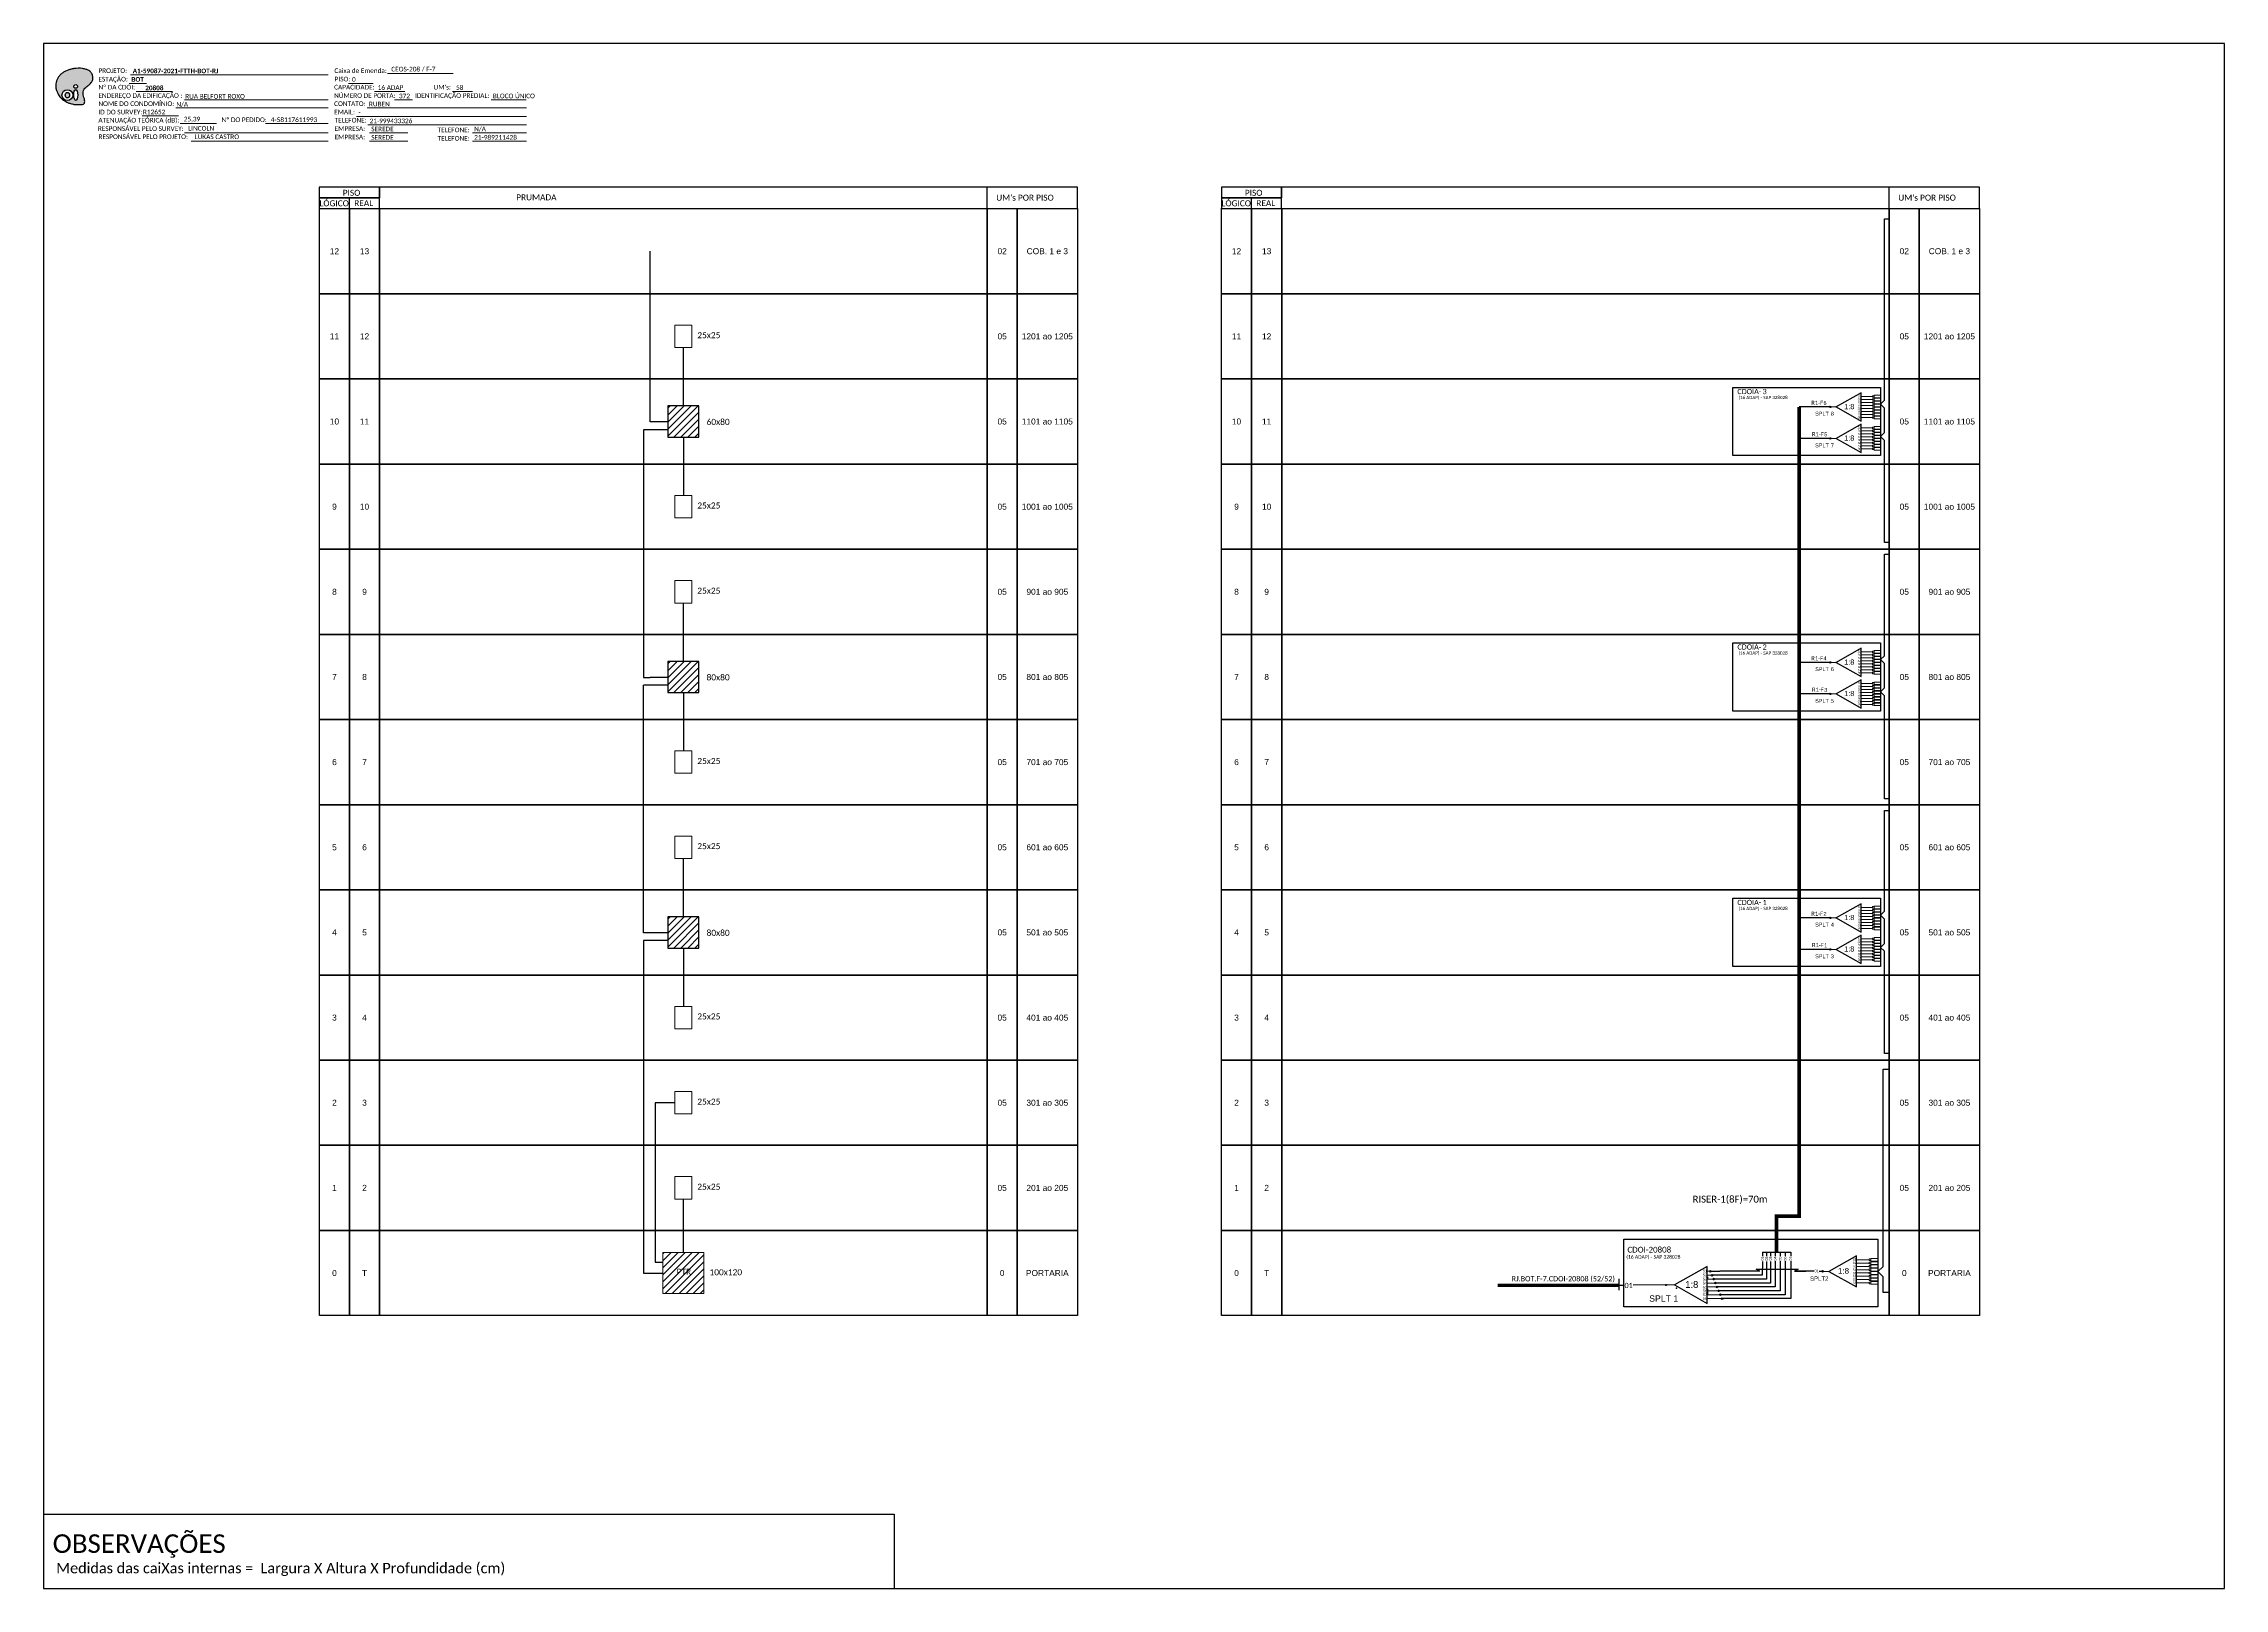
# Model space of a CAD drawing. Extents: x -89 to 2622484776, y -1852823961 to 1299.
# Drawn here: x 834 to 1673, y 705 to 1299 of the extents above; entities that cross this region are included whole.
import ezdxf
from ezdxf.enums import TextEntityAlignment as Align

# ---------------------------------------------------------------- set-up
doc = ezdxf.new("R2010")
doc.units = 0
doc.styles.add('ARIAL', font='arial.ttf')
doc.styles.get("Standard").update_dxf_attribs({"font": 'arial.ttf'})
doc.styles.add('WMF-Calibri0', font='calibri.ttf')
doc.styles.add('WMF-Calibri1', font='calibrib.ttf')
doc.linetypes.add('RESERVA', pattern='A,0.5,-0.15,["RESERVA",Standard,S=0.18,R=0,X=0,Y=-0.1],-1.3', length=1.95)

# ---------------------------------------------------------------- blocks, each defined once
blk = doc.blocks.new('SPLT_1-8_SC-APC')
at = {"color": 1, "lineweight": 0}
blk.add_lwpolyline([(-17.04, -7.55), (-19.26, -7.55)], dxfattribs=at)
at = {"color": 1}
blk.add_lwpolyline([(-7.37, -2.1), (-17.04, -7.55), (-7.37, -13), (-7.37, -2.1)], dxfattribs=at)
at = {"color": 3, "lineweight": 0}
for points in [[(-2.99, -3.51), (-7.37, -3.51)], [(-7.37, -4.66), (-2.99, -4.66)], [(-7.37, -5.82), (-2.99, -5.82)], [(-7.37, -6.97), (-2.99, -6.97)], [(-2.41, -3.02), (-2.41, -4)], [(-2.41, -3.02), (0, -3.02)], [(-2.41, -4), (0, -4)], [(-2.41, -4.17), (-2.41, -5.16)], [(-2.41, -4.17), (0, -4.17)], [(-2.41, -5.16), (0, -5.16)], [(-2.41, -5.32), (-2.41, -6.31)], [(-2.41, -5.32), (0, -5.32)], [(-2.41, -6.31), (0, -6.31)], [(-2.41, -6.48), (-2.41, -7.46)], [(-2.41, -6.48), (0, -6.48)], [(-2.41, -7.46), (0, -7.46)], [(-7.37, -8.12), (-2.99, -8.12)], [(-7.37, -9.28), (-2.99, -9.28)], [(-7.37, -10.43), (-2.99, -10.43)], [(-7.37, -11.58), (-2.99, -11.58)], [(-2.41, -7.63), (-2.41, -8.62)], [(-2.41, -7.63), (0, -7.63)], [(-2.41, -8.62), (0, -8.62)], [(-2.41, -8.78), (-2.41, -9.77)], [(-2.41, -8.78), (0, -8.78)], [(-2.41, -9.77), (0, -9.77)], [(-2.41, -9.94), (-2.41, -10.92)], [(-2.41, -9.94), (0, -9.94)], [(-2.41, -10.92), (0, -10.92)], [(-2.41, -11.09), (-2.41, -12.08)], [(-2.41, -11.09), (0, -11.09)], [(-2.41, -12.08), (0, -12.08)]]:
    blk.add_lwpolyline(points, dxfattribs=at)
for points in [[(-2.99, -3.22), (-2.41, -3.22), (-2.41, -3.8), (-2.99, -3.8)], [(-2.99, -4.38), (-2.41, -4.38), (-2.41, -4.95), (-2.99, -4.95)], [(-2.99, -5.53), (-2.41, -5.53), (-2.41, -6.1), (-2.99, -6.1)], [(-2.99, -6.68), (-2.41, -6.68), (-2.41, -7.26), (-2.99, -7.26)], [(-2.99, -7.84), (-2.41, -7.84), (-2.41, -8.41), (-2.99, -8.41)], [(-2.99, -8.99), (-2.41, -8.99), (-2.41, -9.56), (-2.99, -9.56)], [(-2.99, -10.14), (-2.41, -10.14), (-2.41, -10.72), (-2.99, -10.72)], [(-2.99, -11.3), (-2.41, -11.3), (-2.41, -11.87), (-2.99, -11.87)]]:
    blk.add_lwpolyline(points, close=True, dxfattribs=at)
at = {"color": 1, "style": 'ARIAL'}
for s, height, p in [('1:8', 2, (-13.91, -8.4)), ('S1', 0.75, (-8.74, -3.78)), ('S2', 0.75, (-8.74, -4.97)), ('S3', 0.75, (-8.74, -6.18)), ('S4', 0.75, (-8.74, -7.36)), ('S5', 0.75, (-8.74, -8.57)), ('S6', 0.75, (-8.74, -9.69)), ('S7', 0.75, (-8.74, -10.78)), ('S8', 0.75, (-8.74, -11.9))]:
    blk.add_text(s, height=height, dxfattribs=at).set_placement(p)
blk = doc.blocks.new('SPLT_1-8_DIV_DIR')
h = blk.add_hatch(color=3)
h.dxf.hatch_style = 1
edge = h.paths.add_edge_path()
edge.add_arc((12.77, 4.04), 0.242, 0, 360)
h = blk.add_hatch(color=3)
h.dxf.hatch_style = 1
edge = h.paths.add_edge_path()
edge.add_arc((13.27, 2.88), 0.242, 0, 360)
h = blk.add_hatch(color=3)
h.dxf.hatch_style = 1
edge = h.paths.add_edge_path()
edge.add_arc((13.77, 1.73), 0.242, 0, 360)
h = blk.add_hatch(color=3)
h.dxf.hatch_style = 1
edge = h.paths.add_edge_path()
edge.add_arc((14.27, 0.58), 0.242, 0, 360)
h = blk.add_hatch(color=3)
h.dxf.hatch_style = 1
edge = h.paths.add_edge_path()
edge.add_arc((14.77, -0.58), 0.242, 0, 360)
h = blk.add_hatch(color=3)
h.dxf.hatch_style = 1
edge = h.paths.add_edge_path()
edge.add_arc((15.27, -1.73), 0.242, 0, 360)
h = blk.add_hatch(color=3)
h.dxf.hatch_style = 1
edge = h.paths.add_edge_path()
edge.add_arc((15.77, -2.88), 0.242, 0, 360)
h = blk.add_hatch(color=3)
h.dxf.hatch_style = 1
edge = h.paths.add_edge_path()
edge.add_arc((16.27, -4.04), 0.242, 0, 360)
at = {"color": 1, "lineweight": 0}
blk.add_lwpolyline([(2.22, 0), (0, 0)], dxfattribs=at)
at = {"color": 1}
blk.add_lwpolyline([(11.89, 5.45), (2.22, 0), (11.89, -5.45), (11.89, 5.45)], dxfattribs=at)
at = {"color": 7, "lineweight": 0}
for points in [[(12.77, 4.04), (11.89, 4.04)], [(11.89, 2.88), (13.27, 2.88)], [(11.89, 1.73), (13.77, 1.73)], [(11.89, 0.58), (14.27, 0.58)], [(11.89, -0.58), (14.77, -0.58)], [(11.89, -1.73), (15.27, -1.73)], [(11.89, -2.88), (15.77, -2.88)], [(11.89, -4.04), (16.27, -4.04)]]:
    blk.add_lwpolyline(points, dxfattribs=at)
at = {"color": 3}
for centre in [(12.77, 4.04), (13.27, 2.88), (13.77, 1.73), (14.27, 0.58), (14.77, -0.58), (15.27, -1.73), (15.77, -2.88), (16.27, -4.04)]:
    blk.add_circle(centre, 0.242, dxfattribs=at)
at = {"color": 1, "style": 'ARIAL'}
for s, height, p in [('1:8', 2, (5.35, -0.85)), ('S1', 0.75, (10.52, 3.77)), ('S2', 0.75, (10.52, 2.58)), ('S3', 0.75, (10.52, 1.37)), ('S4', 0.75, (10.52, 0.19)), ('S5', 0.75, (10.52, -1.02)), ('S6', 0.75, (10.52, -2.14)), ('S7', 0.75, (10.52, -3.24)), ('S8', 0.75, (10.52, -4.36))]:
    blk.add_text(s, height=height, dxfattribs=at).set_placement(p)
blk = doc.blocks.new('OI')
h = blk.add_hatch(color=40)
edge = h.paths.add_edge_path()
edge.add_spline(control_points=[(4.35, -0.67), (3.92, -0.99), (3.26, -1.5), (2.81, -2.59), (2.9, -3.5), (3.06, -4.27), (3.31, -4.85), (3.37, -5.39), (3.4, -5.88), (3.2, -6.4), (2.54, -6.61), (1.65, -6.63), (0.55, -6.67), (-0.56, -6.42), (-1.61, -6.14), (-2.77, -5.61), (-3.92, -4.77), (-4.89, -3.7), (-5.34, -2.65), (-5.6, -1.94), (-5.85, -0.96), (-5.71, 0.47), (-5.1, 2.02), (-4.14, 3.02), (-3.3, 3.61), (-2.37, 4.16), (-1.36, 4.44), (-0.56, 4.7), (0.79, 4.85), (2.24, 4.97), (3.79, 4.57), (4.67, 4.21), (5.44, 3.65), (5.76, 2.99), (6.03, 2.21), (6.01, 1.46), (5.72, 0.64), (5.31, 0.08), (4.88, -0.38), (4.51, -0.55), (4.35, -0.67)], knot_values=[0, 0, 0, 0, 1.60434, 2.417191, 3.427595, 4.282808, 4.776746, 5.304182, 5.888771, 6.258406, 6.858137, 7.79129, 8.986195, 10.124242, 11.187857, 12.242908, 13.953784, 15.414161, 16.515391, 17.349188, 17.675853, 19.552021, 21.515531, 22.568638, 23.63245, 24.621084, 25.782718, 26.745347, 27.142653, 29.870543, 31.004649, 31.921532, 32.709589, 33.801391, 34.042471, 35.192333, 35.971461, 36.628871, 37.254359, 37.836911, 37.836911, 37.836911, 37.836911], degree=3, periodic=0)
h.paths.add_polyline_path([(1.13, -0.87, -1), (-0.04, -0.87, -1)], flags=16)
edge = h.paths.add_edge_path(flags=16)
edge.add_ellipse((0.56, -3.59), major_axis=(-0.02, 1.71), ratio=0.361305, start_angle=0, end_angle=360)
h.paths.add_polyline_path([(-0.36, -3.62, -1), (-3.8, -3.62, -1)], flags=16)
edge = h.paths.add_edge_path(flags=0)
edge.add_ellipse((-2.08, -3.62), major_axis=(0, 0.885), ratio=0.758294, start_angle=0, end_angle=360)
at = {"color": 40}
for centre, radius in [((-2.08, -3.62), 1.72), ((0.54, -0.87), 0.587)]:
    blk.add_circle(centre, radius, dxfattribs=at)
blk.add_ellipse((-2.08, -3.62), major_axis=(0, 0.885), ratio=0.758294, start_param=-3.141592653589792, end_param=3.141592653589792, dxfattribs=at)
blk.add_ellipse((0.56, -3.59), major_axis=(-0.02, 1.71), ratio=0.361305, dxfattribs=at)
at = {"color": 40, "start_tangent": (-0.800898, -0.598801), "end_tangent": (-0.800898, -0.598801)}
blk.add_spline([(4.35, -0.67), (3.2, -1.78), (2.9, -2.54), (2.92, -3.55), (3.12, -4.38), (3.28, -4.85), (3.37, -5.37), (3.35, -5.95), (3.2, -6.29), (2.66, -6.55), (1.73, -6.63), (0.54, -6.62), (-0.58, -6.41), (-1.6, -6.11), (-2.56, -5.67), (-3.95, -4.67), (-4.89, -3.56), (-5.37, -2.56), (-5.64, -1.78), (-5.72, -1.46), (-5.63, 0.42), (-4.84, 2.22), (-4.13, 2.99), (-3.27, 3.62), (-2.4, 4.09), (-1.3, 4.47), (-0.37, 4.72), (0.02, 4.77), (2.75, 4.8), (3.85, 4.53), (4.69, 4.16), (5.31, 3.68), (5.85, 2.73), (5.93, 2.5), (5.94, 1.35), (5.67, 0.62), (5.29, 0.08), (4.84, -0.36), (4.35, -0.67)], degree=3, dxfattribs=at)
blk = doc.blocks.new('CARIMBO')
at = {"color": 7, "lineweight": 0}
for points in [[(134.48, -16.3), (159.61, -16.3)], [(35.15, -20.06), (41.7, -20.06)], [(35.66, -16.79), (111.64, -16.79)], [(37.81, -23.14), (51.75, -23.14)], [(119.43, -20.02), (128.92, -20.02)], [(129.48, -23.14), (141.1, -23.14)], [(159.42, -23.14), (167.09, -23.14)], [(40.13, -32.55), (54.07, -32.55)], [(52.97, -29.48), (111.64, -29.48)], [(56.38, -26.37), (111.64, -26.37)], [(122.56, -32.72), (187.83, -32.72)], [(126.6, -29.48), (187.83, -29.48)], [(137.07, -26.37), (144.01, -26.37)], [(174.24, -26.37), (187.8, -26.37)], [(54.67, -35.52), (68.61, -35.52)], [(56.38, -39.07), (111.64, -39.07)], [(126.84, -35.96), (187.83, -35.96)], [(127.45, -39.07), (142.25, -39.07)], [(167.06, -39.07), (187.83, -39.07)], [(58.87, -42.31), (111.64, -42.31)], [(127.45, -42.31), (142.25, -42.31)], [(167.06, -42.31), (187.83, -42.31)]]:
    blk.add_lwpolyline(points, dxfattribs=at)
at = {"color": 7, "xscale": 1.213923925163967, "yscale": 1.213923925163967, "zscale": 1.213923925163967, "rotation": 0.1532896023949059}
blk.add_blockref('OI', (13.86, -20.16), dxfattribs=at)
at = {"color": 7, "lineweight": 0, "style": 'WMF-Calibri0'}
for s, height, p in [('PROJETO:', 1.793, (23.26, -16.04)), ('Caixa de Emenda:', 1.7927, (114.02, -16.04)), ('ESTAÇÃO:', 1.793, (23.26, -19.32)), ('ENDEREÇO DA EDIFICAÇÃO :', 1.7927, (23.26, -25.63)), ('Nº DA CDOI:', 1.7927, (23.26, -22.39)), ('CAPACIDADE:', 1.7927, (113.91, -22.39)), ('NÚMERO DE PORTA:', 1.7927, (113.91, -25.63)), ('PISO:', 1.793, (114.09, -19.28)), ('IDENTIFICAÇÃO PREDIAL:', 1.7927, (144.99, -25.63)), ("UM's:", 1.793, (152.15, -22.39)), ('ATENUAÇÃO TEÓRICA (dB):', 1.7927, (23.26, -35.09)), ('NOME DO CONDOMÍNIO:', 1.7927, (23.26, -28.74)), ('ID DO SURVEY:', 1.7927, (23.26, -31.97)), ('CONTATO:', 1.793, (113.91, -28.74)), ('EMAIL:', 1.793, (113.91, -31.97)), ('TELEFONE:', 1.793, (114.09, -35.09)), ('RESPONSÁVEL PELO SURVEY:', 1.7927, (23.02, -38.32)), ('RESPONSÁVEL PELO PROJETO:', 1.7927, (23.26, -41.44)), ('EMPRESA:', 1.793, (114.09, -38.32)), ('EMPRESA:', 1.793, (114.09, -41.56)), ('TELEFONE:', 1.793, (153.7, -38.83)), ('TELEFONE:', 1.793, (153.7, -42.06))]:
    blk.add_text(s, height=height, dxfattribs=at).set_placement(p)
at = {"color": 7, "lineweight": 0, "flags": 8}
for tag, p, style in [('PROJ', (36.46, -16.13), 'WMF-Calibri1'), ('CEOS-XX', (135.87, -15.46), 'WMF-Calibri0'), ('EST', (35.94, -19.41), 'WMF-Calibri1'), ('LOGRADOURO', (56.65, -25.91), 'WMF-Calibri0'), ('PISO_PTR', (120.78, -19.42), 'WMF-Calibri0'), ('CAPAC.', (130.66, -22.52), 'WMF-Calibri0'), ('N°', (138.85, -25.77), 'WMF-Calibri0'), ("UC'S", (160.78, -22.54), 'WMF-Calibri0'), ('N°PREDIO', (174.94, -25.77), 'WMF-Calibri0'), ('_ID_', (40.39, -31.94), 'WMF-Calibri0'), ('NOME_DO_COND.', (53.23, -29.02), 'WMF-Calibri0'), ('O_POTEN', (56.06, -34.68), 'WMF-Calibri0'), ('EMAIL', (123.26, -32.12), 'WMF-Calibri0'), ('NOME_DO_CONTATO', (127.3, -28.89), 'WMF-Calibri0'), ('RES_SURVEY', (57.78, -38.23), 'WMF-Calibri0'), ('RES_PROJ', (60.27, -41.47), 'WMF-Calibri0'), ('TELEFONE', (127.55, -35.36), 'WMF-Calibri0'), ('EMP_RESP_SURVEY', (128.16, -38.47), 'WMF-Calibri0'), ('EMP_RESP_PROJ', (128.16, -41.71), 'WMF-Calibri0'), ('CONT_RESP_SURVEY', (167.76, -38.47), 'WMF-Calibri0'), ('CONT_RESP_PROJ', (167.76, -41.71), 'WMF-Calibri0')]:
    blk.add_attdef(tag, p, '', height=1.79, dxfattribs=dict(at, style=style))
at = {"color": 7, "lineweight": 0, "style": 'WMF-Calibri1', "flags": 8}
blk.add_attdef("N° CDO'S", text='', height=1.79, dxfattribs=at).set_placement((44.78, -22.68), align=Align.CENTER)

msp = doc.modelspace()

# ---------------------------------------------------------------- hatches: boundary and pattern name
h = msp.add_hatch()
h.set_pattern_fill('ANSI31', color=1, scale=0.6)
h.set_pattern_definition([(45, (-399.7954, 99.4094), (-1.3470384, 1.3470384), [])])
h.paths.add_polyline_path([(1074.5, 1147.72), (1086.5, 1147.72), (1086.5, 1159.72), (1074.5, 1159.72)])
h = msp.add_hatch(color=3)
h.dxf.hatch_style = 1
edge = h.paths.add_edge_path()
edge.add_arc((1521.54, 1159.31), 0.256, 0, 360)
h = msp.add_hatch(color=3)
h.dxf.hatch_style = 1
edge = h.paths.add_edge_path()
edge.add_arc((1521.54, 1147.21), 0.256, 0, 360)
h = msp.add_hatch()
h.set_pattern_fill('ANSI31', color=1, scale=0.6)
h.set_pattern_definition([(45, (-399.7954, 1.1781), (-1.3470384, 1.3470384), [])])
h.paths.add_polyline_path([(1074.5, 1049.49), (1086.5, 1049.49), (1086.5, 1061.49), (1074.5, 1061.49)])
h = msp.add_hatch(color=3)
h.dxf.hatch_style = 1
edge = h.paths.add_edge_path()
edge.add_arc((1521.54, 1061.07), 0.256, 0, 360)
h = msp.add_hatch(color=3)
h.dxf.hatch_style = 1
edge = h.paths.add_edge_path()
edge.add_arc((1521.54, 1048.98), 0.256, 0, 360)
h = msp.add_hatch()
h.set_pattern_fill('ANSI31', color=1, scale=0.6)
h.set_pattern_definition([(45, (-399.7954, -97.053), (-1.3470384, 1.3470384), [])])
h.paths.add_polyline_path([(1074.5, 951.26), (1086.5, 951.26), (1086.5, 963.26), (1074.5, 963.26)])
h = msp.add_hatch(color=3)
h.dxf.hatch_style = 1
edge = h.paths.add_edge_path()
edge.add_arc((1521.54, 962.84), 0.256, 0, 360)
h = msp.add_hatch(color=3)
h.dxf.hatch_style = 1
edge = h.paths.add_edge_path()
edge.add_arc((1521.54, 950.75), 0.256, 0, 360)
h = msp.add_hatch()
h.set_pattern_fill('ANSI31', color=1, scale=0.6)
h.set_pattern_definition([(45, (295.991, 3505.4411), (-1.3470384, 1.3470384), [])])
h.paths.add_polyline_path([(1088.4, 818.38), (1088.4, 834.18), (1072.6, 834.18), (1072.6, 818.38)])
h.paths.add_polyline_path([(1077.33, 825.01), (1084.14, 825.01), (1084.14, 828.49), (1077.33, 828.49)], flags=24)
h = msp.add_hatch(color=3)
h.dxf.hatch_style = 1
edge = h.paths.add_edge_path()
edge.add_arc((1458.36, 821.68), 0.41, 0, 360)
h = msp.add_hatch(color=3)
h.dxf.hatch_style = 1
edge = h.paths.add_edge_path()
edge.add_arc((1518.59, 826.94), 0.282, 0, 360)

# ---------------------------------------------------------------- linework, layer by layer
at = {"color": 3}
msp.add_line((1475.37, 826.94), (1479.11, 826.94), dxfattribs=at)
for points in [[(834.5, 705.02), (1673.06, 705.02), (1673.06, 1299.02), (834.5, 1299.02), (834.5, 705.02)], [(963.65, 1235.58), (1232.02, 1235.58), (1232.02, 1243.8), (963.65, 1243.8), (963.65, 1243.8), (963.65, 1239.69)], [(1197.27, 1235.58), (1197.27, 1243.8)], [(1310.54, 1235.58), (1578.91, 1235.58), (1578.91, 1243.8), (1310.54, 1243.8), (1310.54, 1243.8), (1310.54, 1239.69)], [(1544.15, 1235.58), (1544.15, 1243.8)], [(952.08, 1235.58), (952.08, 1239.69)], [(1298.96, 1235.58), (1298.96, 1239.69)], [(1474.29, 824.87), (1474.29, 823.98)]]:
    msp.add_lwpolyline(points)
at = {"color": 7, "lineweight": 0}
msp.add_lwpolyline([(919.81, 1268.26), (943.96, 1268.26)], dxfattribs=at)
for points in [[(940.51, 1239.69), (963.65, 1239.69), (963.65, 1243.8), (940.51, 1243.8)], [(1287.39, 1239.69), (1310.54, 1239.69), (1310.54, 1243.8), (1287.39, 1243.8)], [(940.51, 1235.58), (963.65, 1235.58), (963.65, 1239.69), (940.51, 1239.69)], [(940.55, 1235.58), (952.12, 1235.58), (952.12, 1202.83), (940.55, 1202.83)], [(952.12, 1235.58), (963.69, 1235.58), (963.69, 1202.83), (952.12, 1202.83)], [(963.69, 1235.58), (1197.31, 1235.58), (1197.31, 1202.83), (963.69, 1202.83)], [(1197.31, 1235.58), (1208.88, 1235.58), (1208.88, 1202.83), (1197.31, 1202.83)], [(1208.88, 1235.58), (1232.02, 1235.58), (1232.02, 1202.83), (1208.88, 1202.83)], [(1287.39, 1235.58), (1310.54, 1235.58), (1310.54, 1239.69), (1287.39, 1239.69)], [(1287.43, 1235.58), (1299, 1235.58), (1299, 1202.83), (1287.43, 1202.83)], [(1299, 1235.58), (1310.57, 1235.58), (1310.57, 1202.83), (1299, 1202.83)], [(1310.57, 1235.58), (1544.19, 1235.58), (1544.19, 1202.83), (1310.57, 1202.83)], [(1544.19, 1235.58), (1555.76, 1235.58), (1555.76, 1202.83), (1544.19, 1202.83)], [(1555.76, 1235.58), (1578.91, 1235.58), (1578.91, 1202.83), (1555.76, 1202.83)], [(940.55, 1202.83), (952.12, 1202.83), (952.12, 1170.09), (940.55, 1170.09)], [(952.12, 1202.83), (963.69, 1202.83), (963.69, 1170.09), (952.12, 1170.09)], [(963.69, 1202.83), (1197.31, 1202.83), (1197.31, 1170.09), (963.69, 1170.09)], [(1197.31, 1202.83), (1208.88, 1202.83), (1208.88, 1170.09), (1197.31, 1170.09)], [(1208.88, 1202.83), (1232.02, 1202.83), (1232.02, 1170.09), (1208.88, 1170.09)], [(1287.43, 1202.83), (1299, 1202.83), (1299, 1170.09), (1287.43, 1170.09)], [(1299, 1202.83), (1310.57, 1202.83), (1310.57, 1170.09), (1299, 1170.09)], [(1310.57, 1202.83), (1544.19, 1202.83), (1544.19, 1170.09), (1310.57, 1170.09)], [(1544.19, 1202.83), (1555.76, 1202.83), (1555.76, 1170.09), (1544.19, 1170.09)], [(1555.76, 1202.83), (1578.91, 1202.83), (1578.91, 1170.09), (1555.76, 1170.09)], [(940.55, 1170.09), (952.12, 1170.09), (952.12, 1137.35), (940.55, 1137.35)], [(952.12, 1170.09), (963.69, 1170.09), (963.69, 1137.35), (952.12, 1137.35)], [(963.69, 1170.09), (1197.31, 1170.09), (1197.31, 1137.35), (963.69, 1137.35)], [(1197.31, 1170.09), (1208.88, 1170.09), (1208.88, 1137.35), (1197.31, 1137.35)], [(1208.88, 1170.09), (1232.02, 1170.09), (1232.02, 1137.35), (1208.88, 1137.35)], [(1287.43, 1170.09), (1299, 1170.09), (1299, 1137.35), (1287.43, 1137.35)], [(1299, 1170.09), (1310.57, 1170.09), (1310.57, 1137.35), (1299, 1137.35)], [(1310.57, 1170.09), (1544.19, 1170.09), (1544.19, 1137.35), (1310.57, 1137.35)], [(1544.19, 1170.09), (1555.76, 1170.09), (1555.76, 1137.35), (1544.19, 1137.35)], [(1555.76, 1170.09), (1578.91, 1170.09), (1578.91, 1137.35), (1555.76, 1137.35)], [(940.55, 1137.35), (952.12, 1137.35), (952.12, 1104.6), (940.55, 1104.6)], [(952.12, 1137.35), (963.69, 1137.35), (963.69, 1104.6), (952.12, 1104.6)], [(963.69, 1137.35), (1197.31, 1137.35), (1197.31, 1104.6), (963.69, 1104.6)], [(1197.31, 1137.35), (1208.88, 1137.35), (1208.88, 1104.6), (1197.31, 1104.6)], [(1208.88, 1137.35), (1232.02, 1137.35), (1232.02, 1104.6), (1208.88, 1104.6)], [(1287.43, 1137.35), (1299, 1137.35), (1299, 1104.6), (1287.43, 1104.6)], [(1299, 1137.35), (1310.57, 1137.35), (1310.57, 1104.6), (1299, 1104.6)], [(1310.57, 1137.35), (1544.19, 1137.35), (1544.19, 1104.6), (1310.57, 1104.6)], [(1544.19, 1137.35), (1555.76, 1137.35), (1555.76, 1104.6), (1544.19, 1104.6)], [(1555.76, 1137.35), (1578.91, 1137.35), (1578.91, 1104.6), (1555.76, 1104.6)], [(940.55, 1104.6), (952.12, 1104.6), (952.12, 1071.86), (940.55, 1071.86)], [(952.12, 1104.6), (963.69, 1104.6), (963.69, 1071.86), (952.12, 1071.86)], [(963.69, 1104.6), (1197.31, 1104.6), (1197.31, 1071.86), (963.69, 1071.86)], [(1197.31, 1104.6), (1208.88, 1104.6), (1208.88, 1071.86), (1197.31, 1071.86)], [(1208.88, 1104.6), (1232.02, 1104.6), (1232.02, 1071.86), (1208.88, 1071.86)], [(1287.43, 1104.6), (1299, 1104.6), (1299, 1071.86), (1287.43, 1071.86)], [(1299, 1104.6), (1310.57, 1104.6), (1310.57, 1071.86), (1299, 1071.86)], [(1310.57, 1104.6), (1544.19, 1104.6), (1544.19, 1071.86), (1310.57, 1071.86)], [(1544.19, 1104.6), (1555.76, 1104.6), (1555.76, 1071.86), (1544.19, 1071.86)], [(1555.76, 1104.6), (1578.91, 1104.6), (1578.91, 1071.86), (1555.76, 1071.86)], [(940.55, 1071.86), (952.12, 1071.86), (952.12, 1039.12), (940.55, 1039.12)], [(952.12, 1071.86), (963.69, 1071.86), (963.69, 1039.12), (952.12, 1039.12)], [(963.69, 1071.86), (1197.31, 1071.86), (1197.31, 1039.12), (963.69, 1039.12)], [(1197.31, 1071.86), (1208.88, 1071.86), (1208.88, 1039.12), (1197.31, 1039.12)], [(1208.88, 1071.86), (1232.02, 1071.86), (1232.02, 1039.12), (1208.88, 1039.12)], [(1287.43, 1071.86), (1299, 1071.86), (1299, 1039.12), (1287.43, 1039.12)], [(1299, 1071.86), (1310.57, 1071.86), (1310.57, 1039.12), (1299, 1039.12)], [(1310.57, 1071.86), (1544.19, 1071.86), (1544.19, 1039.12), (1310.57, 1039.12)], [(1544.19, 1071.86), (1555.76, 1071.86), (1555.76, 1039.12), (1544.19, 1039.12)], [(1555.76, 1071.86), (1578.91, 1071.86), (1578.91, 1039.12), (1555.76, 1039.12)], [(940.55, 1039.12), (952.12, 1039.12), (952.12, 1006.37), (940.55, 1006.37)], [(952.12, 1039.12), (963.69, 1039.12), (963.69, 1006.37), (952.12, 1006.37)], [(963.69, 1039.12), (1197.31, 1039.12), (1197.31, 1006.37), (963.69, 1006.37)], [(1197.31, 1039.12), (1208.88, 1039.12), (1208.88, 1006.37), (1197.31, 1006.37)], [(1208.88, 1039.12), (1232.02, 1039.12), (1232.02, 1006.37), (1208.88, 1006.37)], [(1287.43, 1039.12), (1299, 1039.12), (1299, 1006.37), (1287.43, 1006.37)], [(1299, 1039.12), (1310.57, 1039.12), (1310.57, 1006.37), (1299, 1006.37)], [(1310.57, 1039.12), (1544.19, 1039.12), (1544.19, 1006.37), (1310.57, 1006.37)], [(1544.19, 1039.12), (1555.76, 1039.12), (1555.76, 1006.37), (1544.19, 1006.37)], [(1555.76, 1039.12), (1578.91, 1039.12), (1578.91, 1006.37), (1555.76, 1006.37)], [(940.55, 1006.37), (952.12, 1006.37), (952.12, 973.63), (940.55, 973.63)], [(952.12, 1006.37), (963.69, 1006.37), (963.69, 973.63), (952.12, 973.63)], [(963.69, 1006.37), (1197.31, 1006.37), (1197.31, 973.63), (963.69, 973.63)], [(1197.31, 1006.37), (1208.88, 1006.37), (1208.88, 973.63), (1197.31, 973.63)], [(1208.88, 1006.37), (1232.02, 1006.37), (1232.02, 973.63), (1208.88, 973.63)], [(1287.43, 1006.37), (1299, 1006.37), (1299, 973.63), (1287.43, 973.63)], [(1299, 1006.37), (1310.57, 1006.37), (1310.57, 973.63), (1299, 973.63)], [(1310.57, 1006.37), (1544.19, 1006.37), (1544.19, 973.63), (1310.57, 973.63)], [(1544.19, 1006.37), (1555.76, 1006.37), (1555.76, 973.63), (1544.19, 973.63)], [(1555.76, 1006.37), (1578.91, 1006.37), (1578.91, 973.63), (1555.76, 973.63)], [(940.55, 973.63), (952.12, 973.63), (952.12, 940.88), (940.55, 940.88)], [(952.12, 973.63), (963.69, 973.63), (963.69, 940.88), (952.12, 940.88)], [(963.69, 973.63), (1197.31, 973.63), (1197.31, 940.88), (963.69, 940.88)], [(1197.31, 973.63), (1208.88, 973.63), (1208.88, 940.88), (1197.31, 940.88)], [(1208.88, 973.63), (1232.02, 973.63), (1232.02, 940.88), (1208.88, 940.88)], [(1287.43, 973.63), (1299, 973.63), (1299, 940.88), (1287.43, 940.88)], [(1299, 973.63), (1310.57, 973.63), (1310.57, 940.88), (1299, 940.88)], [(1310.57, 973.63), (1544.19, 973.63), (1544.19, 940.88), (1310.57, 940.88)], [(1544.19, 973.63), (1555.76, 973.63), (1555.76, 940.88), (1544.19, 940.88)], [(1555.76, 973.63), (1578.91, 973.63), (1578.91, 940.88), (1555.76, 940.88)], [(940.55, 940.88), (952.12, 940.88), (952.12, 908.14), (940.55, 908.14)], [(952.12, 940.88), (963.69, 940.88), (963.69, 908.14), (952.12, 908.14)], [(963.69, 940.88), (1197.31, 940.88), (1197.31, 908.14), (963.69, 908.14)], [(1197.31, 940.88), (1208.88, 940.88), (1208.88, 908.14), (1197.31, 908.14)], [(1208.88, 940.88), (1232.02, 940.88), (1232.02, 908.14), (1208.88, 908.14)], [(1287.43, 940.88), (1299, 940.88), (1299, 908.14), (1287.43, 908.14)], [(1299, 940.88), (1310.57, 940.88), (1310.57, 908.14), (1299, 908.14)], [(1310.57, 940.88), (1544.19, 940.88), (1544.19, 908.14), (1310.57, 908.14)], [(1544.19, 940.88), (1555.76, 940.88), (1555.76, 908.14), (1544.19, 908.14)], [(1555.76, 940.88), (1578.91, 940.88), (1578.91, 908.14), (1555.76, 908.14)], [(940.55, 908.14), (952.12, 908.14), (952.12, 875.4), (940.55, 875.4)], [(952.12, 908.14), (963.69, 908.14), (963.69, 875.4), (952.12, 875.4)], [(963.69, 908.14), (1197.31, 908.14), (1197.31, 875.4), (963.69, 875.4)], [(1197.31, 908.14), (1208.88, 908.14), (1208.88, 875.4), (1197.31, 875.4)], [(1208.88, 908.14), (1232.02, 908.14), (1232.02, 875.4), (1208.88, 875.4)], [(1287.43, 908.14), (1299, 908.14), (1299, 875.4), (1287.43, 875.4)], [(1299, 908.14), (1310.57, 908.14), (1310.57, 875.4), (1299, 875.4)], [(1310.57, 908.14), (1544.19, 908.14), (1544.19, 875.4), (1310.57, 875.4)], [(1544.19, 908.14), (1555.76, 908.14), (1555.76, 875.4), (1544.19, 875.4)], [(1555.76, 908.14), (1578.91, 908.14), (1578.91, 875.4), (1555.76, 875.4)], [(940.55, 875.4), (952.12, 875.4), (952.12, 842.65), (940.55, 842.65)], [(952.12, 875.4), (963.69, 875.4), (963.69, 842.65), (952.12, 842.65)], [(963.69, 875.4), (1197.31, 875.4), (1197.31, 842.65), (963.69, 842.65)], [(1197.31, 875.4), (1208.88, 875.4), (1208.88, 842.65), (1197.31, 842.65)], [(1208.88, 875.4), (1232.02, 875.4), (1232.02, 842.65), (1208.88, 842.65)], [(1287.43, 875.4), (1299, 875.4), (1299, 842.65), (1287.43, 842.65)], [(1299, 875.4), (1310.57, 875.4), (1310.57, 842.65), (1299, 842.65)], [(1310.57, 875.4), (1544.19, 875.4), (1544.19, 842.65), (1310.57, 842.65)], [(1544.19, 875.4), (1555.76, 875.4), (1555.76, 842.65), (1544.19, 842.65)], [(1555.76, 875.4), (1578.91, 875.4), (1578.91, 842.65), (1555.76, 842.65)], [(940.55, 842.65), (952.12, 842.65), (952.12, 809.91), (940.55, 809.91)], [(952.12, 842.65), (963.69, 842.65), (963.69, 809.91), (952.12, 809.91)], [(963.69, 842.65), (1197.31, 842.65), (1197.31, 809.91), (963.69, 809.91)], [(1197.31, 842.65), (1208.88, 842.65), (1208.88, 809.91), (1197.31, 809.91)], [(1208.88, 842.65), (1232.02, 842.65), (1232.02, 809.91), (1208.88, 809.91)], [(1287.43, 842.65), (1299, 842.65), (1299, 809.91), (1287.43, 809.91)], [(1299, 842.65), (1310.57, 842.65), (1310.57, 809.91), (1299, 809.91)], [(1310.57, 842.65), (1544.19, 842.65), (1544.19, 809.91), (1310.57, 809.91)], [(1544.19, 842.65), (1555.76, 842.65), (1555.76, 809.91), (1544.19, 809.91)], [(1555.76, 842.65), (1578.91, 842.65), (1578.91, 809.91), (1555.76, 809.91)]]:
    msp.add_lwpolyline(points, close=True)
at = {"color": 3}
for points in [[(1544.02, 1107.17), (1542.37, 1107.17), (1542.37, 1140.8), (1542.37, 1140.8), (1542.37, 1146.46), (1540.8, 1147.97), (1542.37, 1149.48), (1542.37, 1153.21), (1542.37, 1153.21), (1542.37, 1158.87), (1540.8, 1160.38), (1542.37, 1161.88), (1542.37, 1231.67), (1544.02, 1231.67)], [(1544.02, 1008.67), (1542.37, 1008.67), (1542.37, 1042.57), (1542.37, 1042.57), (1542.37, 1048.23), (1540.8, 1049.74), (1542.37, 1051.25), (1542.37, 1054.98), (1542.37, 1054.98), (1542.37, 1060.64), (1540.8, 1062.14), (1542.37, 1063.65), (1542.37, 1102.67), (1544.02, 1102.67)], [(1544.02, 910.67), (1542.37, 910.67), (1542.37, 944.34), (1542.37, 944.34), (1542.37, 950), (1540.8, 951.51), (1542.37, 953.01), (1542.37, 956.74), (1542.37, 956.74), (1542.37, 962.41), (1540.8, 963.91), (1542.37, 965.42), (1542.37, 1004.17), (1544.02, 1004.17)], [(1544.03, 818.86), (1541.85, 818.86), (1541.85, 824.85), (1539.77, 826.85), (1541.85, 828.84), (1541.85, 904.67), (1544.03, 904.67)], [(1494.38, 826.94), (1479.11, 826.94)], [(1494.38, 826.94), (1492.96, 827.8), (1509.13, 827.8), (1507.74, 826.94)], [(1515.19, 826.94), (1507.74, 826.94), (1507.74, 826.94), (1512.09, 826.94)], [(1517.27, 826.94), (1518.59, 826.94)], [(1442.14, 821.55), (1440.37, 821.55)], [(1458.77, 821.69), (1445.77, 821.56)]]:
    msp.add_lwpolyline(points, dxfattribs=at)
at = {"color": 3, "ltscale": 0.5}
for points in [[(1067.7, 1153.55), (1067.7, 1219.21)], [(1080.5, 1159.72), (1080.5, 1182.15)], [(1074.5, 1150.55), (1065.2, 1150.55)], [(1065.2, 1150.55), (1065.2, 1055.32), (1067.7, 1055.32)], [(1074.5, 1153.55), (1067.7, 1153.55)], [(1080.5, 1147.72), (1080.5, 1125.28)], [(1080.5, 1061.49), (1080.5, 1083.92)], [(1074.5, 1052.32), (1065.2, 1052.32)], [(1065.2, 957.09), (1065.2, 1052.32)], [(1074.5, 1055.32), (1067.7, 1055.32)], [(1080.5, 1049.49), (1080.5, 1027.05)], [(1080.5, 963.26), (1080.5, 985.69)], [(1074.5, 957.09), (1065.2, 957.09)], [(1074.5, 954.09), (1065.2, 954.09)], [(1065.2, 954.09), (1065.2, 826.28), (1072.6, 826.28)], [(1080.5, 951.26), (1080.5, 928.82)], [(1077.19, 891.77), (1069.7, 891.77), (1069.7, 830.42), (1072.6, 830.42)], [(1080.5, 834.18), (1080.5, 854.72)]]:
    msp.add_lwpolyline(points, dxfattribs=at)
at = {"color": 0, "lineweight": 0}
for points in [[(1077.19, 1190.77), (1083.81, 1190.77), (1083.81, 1182.15), (1077.19, 1182.15)], [(1077.19, 1125.28), (1083.81, 1125.28), (1083.81, 1116.66), (1077.19, 1116.66)], [(1077.19, 1092.54), (1083.81, 1092.54), (1083.81, 1083.92), (1077.19, 1083.92)], [(1077.19, 1027.05), (1083.81, 1027.05), (1083.81, 1018.43), (1077.19, 1018.43)], [(1077.19, 994.31), (1083.81, 994.31), (1083.81, 985.69), (1077.19, 985.69)], [(1077.19, 928.82), (1083.81, 928.82), (1083.81, 920.2), (1077.19, 920.2)], [(1077.19, 896.08), (1083.81, 896.08), (1083.81, 887.46), (1077.19, 887.46)], [(1077.19, 863.34), (1083.81, 863.34), (1083.81, 854.72), (1077.19, 854.72)]]:
    msp.add_lwpolyline(points, close=True, dxfattribs=at)
at = {"color": 1}
for points in [[(1540.8, 1142.96), (1540.8, 1142.96), (1540.8, 1140.59), (1484.05, 1140.59), (1484.05, 1166.85), (1487.67, 1166.85)], [(1540.8, 1044.73), (1540.8, 1044.73), (1540.8, 1042.35), (1484.05, 1042.35), (1484.05, 1068.62), (1487.67, 1068.62)], [(1540.8, 946.5), (1540.8, 946.5), (1540.8, 944.12), (1484.05, 944.12), (1484.05, 970.39), (1487.67, 970.39)], [(1440.37, 819.69), (1440.37, 824.06)], [(1474.29, 820.23), (1474.29, 818.16)]]:
    msp.add_lwpolyline(points, dxfattribs=at)
for points in [[(1484.05, 1166.85), (1540.8, 1166.85), (1540.8, 1140.59), (1484.05, 1140.59)], [(1074.5, 1147.72), (1086.5, 1147.72), (1086.5, 1159.72), (1074.5, 1159.72)], [(1484.05, 1068.62), (1540.8, 1068.62), (1540.8, 1042.35), (1484.05, 1042.35)], [(1074.5, 1049.49), (1086.5, 1049.49), (1086.5, 1061.49), (1074.5, 1061.49)], [(1484.05, 970.39), (1540.8, 970.39), (1540.8, 944.12), (1484.05, 944.12)], [(1074.5, 951.26), (1086.5, 951.26), (1086.5, 963.26), (1074.5, 963.26)], [(1442.08, 839.3), (1539.77, 839.3), (1539.77, 813.27), (1442.08, 813.27)]]:
    msp.add_lwpolyline(points, close=True, dxfattribs=at)
at = {"color": 5, "const_width": 1.36}
msp.add_lwpolyline([(1509.58, 1159.31), (1509.58, 848.17), (1500.85, 848.17), (1500.85, 834.37)], dxfattribs=at)
at = {"color": 5}
for points in [[(1521.54, 1159.31), (1509.58, 1159.31)], [(1521.54, 1147.21), (1509.58, 1147.21)], [(1521.54, 1061.07), (1509.58, 1061.07)], [(1521.54, 1048.98), (1509.58, 1048.98)], [(1521.54, 962.84), (1509.58, 962.84)], [(1521.54, 950.75), (1509.58, 950.75)], [(1495.41, 830.66), (1495.38, 825.49), (1476.33, 825.49)], [(1496.94, 830.66), (1496.94, 823.94), (1476.99, 823.94)], [(1498.47, 830.66), (1498.47, 822.45), (1477.64, 822.45)], [(1500.38, 830.85), (1500.38, 820.98), (1478.29, 820.98)], [(1502.3, 830.85), (1502.3, 819.43), (1478.94, 819.43)], [(1504.22, 830.85), (1504.21, 817.93), (1479.59, 817.93)], [(1495.41, 834.37), (1495.41, 832.81)], [(1495.41, 834.37), (1506.29, 834.37)], [(1496.94, 834.37), (1496.94, 832.81)], [(1498.47, 834.37), (1498.47, 832.81)], [(1500.38, 834.37), (1500.38, 832.78)], [(1502.3, 834.37), (1502.3, 832.79)], [(1504.22, 834.37), (1504.22, 832.78)], [(1475.06, 826.99), (1475.06, 826.99)]]:
    msp.add_lwpolyline(points, dxfattribs=at)
at = {"color": 1, "lineweight": 0}
msp.add_lwpolyline([(1072.6, 834.18), (1088.4, 834.18), (1088.4, 818.38), (1072.6, 818.38)], close=True, dxfattribs=at)
at = {"color": 8, "linetype": 'RESERVA', "ltscale": 4}
for points in [[(1506.29, 830.85), (1506.29, 816.44), (1480.24, 816.44)], [(1506.29, 834.37), (1506.29, 832.78)]]:
    msp.add_lwpolyline(points, dxfattribs=at)
at = {"color": 1, "const_width": 1.36}
msp.add_lwpolyline([(1393.59, 821.55), (1440.37, 821.55)], dxfattribs=at)
at = {"color": 7}
msp.add_lwpolyline([(834.57, 733.5), (1161.53, 733.5), (1161.53, 705.02)], dxfattribs=at)
at = {"color": 3}
for centre, radius in [((1521.54, 1159.31), 0.256), ((1521.54, 1147.21), 0.256), ((1521.54, 1061.07), 0.256), ((1521.54, 1048.98), 0.256), ((1521.54, 962.84), 0.256), ((1521.54, 950.75), 0.256), ((1518.59, 826.94), 0.282)]:
    msp.add_circle(centre, radius, dxfattribs=at)
for p in [(940.55, 1235.58), (1287.43, 1235.58), (940.55, 1202.83), (1287.43, 1202.83), (940.55, 1170.09), (1287.43, 1170.09), (1523.77, 1159.31), (940.55, 1137.35), (1287.43, 1137.35), (940.55, 1104.6), (1287.43, 1104.6), (940.55, 1071.86), (1287.43, 1071.86), (1523.77, 1061.07), (940.55, 1039.12), (1287.43, 1039.12), (940.55, 1006.37), (1287.43, 1006.37), (940.55, 973.63), (1287.43, 973.63), (1523.77, 962.84), (940.55, 940.88), (1287.43, 940.88), (940.55, 908.14), (1287.43, 908.14), (940.55, 875.4), (1287.43, 875.4), (940.55, 842.65), (1287.43, 842.65), (1462.33, 820.5)]:
    msp.add_point(p)

# ---------------------------------------------------------------- block references
ref = msp.add_blockref('CARIMBO', (832.31, 1303.77))
ref.add_attrib('PROJ', 'A1-59087-2021-FTTH-BOT-RJ', (868.77, 1287.63), dxfattribs={"color": 7, "lineweight": 0, "height": 1.7927, "style": 'WMF-Calibri1'})
ref.add_attrib('EST', 'BOT', (868.25, 1284.35), dxfattribs={"color": 7, "lineweight": 0, "height": 1.793, "style": 'WMF-Calibri1'})
ref.add_attrib("N° CDO'S", '20808', dxfattribs={"color": 7, "lineweight": 0, "height": 1.793, "style": 'WMF-Calibri1'}).set_placement((877.09, 1281.09), align=Align.CENTER)
ref.add_attrib('LOGRADOURO', 'RUA BELFORT ROXO', (888.95, 1277.86), dxfattribs={"color": 7, "lineweight": 0, "height": 1.7927, "style": 'WMF-Calibri0'})
ref.add_attrib('NOME_DO_COND.', 'N/A', (885.54, 1274.74), dxfattribs={"color": 7, "lineweight": 0, "height": 1.793, "style": 'WMF-Calibri0'})
ref.add_attrib('_ID_', 'R12652', (872.7, 1271.83), dxfattribs={"color": 7, "lineweight": 0, "height": 1.793, "style": 'WMF-Calibri0'})
ref.add_attrib('O_POTEN', '25,39', (888.37, 1269.09), dxfattribs={"color": 7, "lineweight": 0, "height": 1.793, "style": 'WMF-Calibri0'})
ref.add_attrib('RES_SURVEY', 'LINCOLN', (890.09, 1265.54), dxfattribs={"color": 7, "lineweight": 0, "height": 1.793, "style": 'WMF-Calibri0'})
ref.add_attrib('RES_PROJ', 'LUKAS CASTRO', (892.58, 1262.3), dxfattribs={"color": 7, "lineweight": 0, "height": 1.7927, "style": 'WMF-Calibri0'})
ref.add_attrib('CEOS-XX', 'CEOS-208 / F-7', (968.18, 1288.31), dxfattribs={"color": 7, "lineweight": 0, "height": 1.7927, "style": 'WMF-Calibri0'})
ref.add_attrib('CAPAC.', '16 ADAP', (962.96, 1281.25), dxfattribs={"color": 7, "lineweight": 0, "height": 1.793, "style": 'WMF-Calibri0'})
ref.add_attrib("UC'S", '58', (993.08, 1281.23), dxfattribs={"color": 7, "lineweight": 0, "height": 1.793, "style": 'WMF-Calibri0'})
ref.add_attrib('PISO_PTR', '0', (953.09, 1284.34), dxfattribs={"color": 7, "lineweight": 0, "height": 1.79, "style": 'WMF-Calibri0'})
ref.add_attrib('N°', '372', (971.15, 1278), dxfattribs={"color": 7, "lineweight": 0, "height": 1.793, "style": 'WMF-Calibri0'})
ref.add_attrib('N°PREDIO', 'BLOCO ÚNICO', (1007.25, 1278), dxfattribs={"color": 7, "lineweight": 0, "height": 1.7927, "style": 'WMF-Calibri0'})
ref.add_attrib('NOME_DO_CONTATO', 'RUBEN', (959.61, 1274.88), dxfattribs={"color": 7, "lineweight": 0, "height": 1.793, "style": 'WMF-Calibri0'})
ref.add_attrib('EMAIL', '-', (955.57, 1271.65), dxfattribs={"color": 7, "lineweight": 0, "height": 1.79, "style": 'WMF-Calibri0'})
ref.add_attrib('TELEFONE', '21-999433326', (959.86, 1268.41), dxfattribs={"color": 7, "lineweight": 0, "height": 1.7927, "style": 'WMF-Calibri0'})
ref.add_attrib('EMP_RESP_SURVEY', 'SEREDE', (960.46, 1265.3), dxfattribs={"color": 7, "lineweight": 0, "height": 1.793, "style": 'WMF-Calibri0'})
ref.add_attrib('EMP_RESP_PROJ', 'SEREDE', (960.46, 1262.06), dxfattribs={"color": 7, "lineweight": 0, "height": 1.793, "style": 'WMF-Calibri0'})
ref.add_attrib('CONT_RESP_SURVEY', 'N/A', (1000.07, 1265.3), dxfattribs={"color": 7, "lineweight": 0, "height": 1.793, "style": 'WMF-Calibri0'})
ref.add_attrib('CONT_RESP_PROJ', '21-989211428', (1000.07, 1262.06), dxfattribs={"color": 7, "lineweight": 0, "height": 1.7927, "style": 'WMF-Calibri0'})
for p in [(1540.8, 1166.85), (1540.8, 1154.76), (1540.8, 1068.62), (1540.8, 1056.53), (1540.8, 970.39), (1540.8, 958.3)]:
    msp.add_blockref('SPLT_1-8_SC-APC', p, dxfattribs=at)
at = {"color": 3, "xscale": 1.1, "yscale": 1.1, "zscale": 1.1}
msp.add_blockref('SPLT_1-8_SC-APC', (1539.77, 835.24), dxfattribs=at)
at = {"xscale": 1.3, "yscale": 1.3, "zscale": 1.3}
msp.add_blockref('SPLT_1-8_DIV_DIR', (1458.77, 821.69), dxfattribs=at)

# ---------------------------------------------------------------- texts
at = {"color": 7, "lineweight": 0, "style": 'WMF-Calibri0'}
msp.add_text('Nº DO PEDIDO:', height=1.7927, dxfattribs=at).set_placement((902.94, 1268.84))
at = {"style": 'WMF-Calibri0'}
for s, height, p in [('     PISO', 2.3, (945.47, 1240.5)), ('     PISO', 2.3, (1292.35, 1240.5)), ('  LÓGICO', 2.3, (938.93, 1236.47)), ('    REAL', 2.3, (950.69, 1236.52)), ('PRUMADA', 2.3, (1016.22, 1238.76)), ("UM's POR PISO", 2.3, (1200.8, 1238.64)), ('  LÓGICO', 2.3, (1285.81, 1236.47)), ('    REAL', 2.3, (1297.57, 1236.52)), ("UM's POR PISO", 2.3, (1547.68, 1238.64)), ('25x25', 2.317, (1085.86, 1185.74)), ('60x80', 2.317, (1089.42, 1152.41)), ('25x25', 2.317, (1085.86, 1120.26)), ('25x25', 2.317, (1085.86, 1087.51)), ('80x80', 2.317, (1089.42, 1054.18)), ('25x25', 2.317, (1085.86, 1022.02)), ('25x25', 2.317, (1085.86, 989.28)), ('80x80', 2.317, (1089.42, 955.94)), ('25x25', 2.317, (1085.86, 923.79)), ('25x25', 2.317, (1085.86, 891.05)), ('25x25', 2.317, (1085.86, 858.31)), ('PTR', 2.317, (1077.91, 825.6)), ('100x120', 2.317, (1090.54, 825.43)), ('01', 2, (1442.41, 820.51))]:
    msp.add_text(s, height=height, dxfattribs=at).set_placement(p)
at = {"style": 'ARIAL'}
for s, height, p in [('12', 2.3, (946.33, 1219.21)), ('13', 2.3, (957.9, 1219.21)), ('02', 2.3, (1203.09, 1219.21)), ('COB. 1 e 3', 2.3, (1220.45, 1219.21)), ('12', 2.3, (1293.21, 1219.21)), ('13', 2.3, (1304.79, 1219.21)), ('02', 2.3, (1549.98, 1219.21)), ('COB. 1 e 3', 2.3, (1567.33, 1219.21)), ('11', 2.3, (946.33, 1186.46)), ('12', 2.3, (957.9, 1186.46)), ('05', 2.3, (1203.09, 1186.46)), ('1201 ao 1205', 2.3, (1220.45, 1186.46)), ('11', 2.3, (1293.21, 1186.46)), ('12', 2.3, (1304.79, 1186.46)), ('05', 2.3, (1549.98, 1186.46)), ('1201 ao 1205', 2.3, (1567.33, 1186.46)), ('10', 2.3, (946.33, 1153.72)), ('11', 2.3, (957.9, 1153.72)), ('05', 2.3, (1203.09, 1153.72)), ('1101 ao 1105', 2.3, (1220.45, 1153.72)), ('10', 2.3, (1293.21, 1153.72)), ('11', 2.3, (1304.79, 1153.72)), ('05', 2.3, (1549.98, 1153.72)), ('1101 ao 1105', 2.3, (1567.33, 1153.72)), ('9', 2.3, (946.33, 1120.97)), ('10', 2.3, (957.9, 1120.97)), ('05', 2.3, (1203.09, 1120.97)), ('1001 ao 1005', 2.3, (1220.45, 1120.97)), ('9', 2.3, (1293.21, 1120.97)), ('10', 2.3, (1304.79, 1120.97)), ('05', 2.3, (1549.98, 1120.97)), ('1001 ao 1005', 2.3, (1567.33, 1120.97)), ('8', 2.3, (946.33, 1088.23)), ('9', 2.3, (957.9, 1088.23)), ('05', 2.3, (1203.09, 1088.23)), ('901 ao 905', 2.3, (1220.45, 1088.23)), ('8', 2.3, (1293.21, 1088.23)), ('9', 2.3, (1304.79, 1088.23)), ('05', 2.3, (1549.98, 1088.23)), ('901 ao 905', 2.3, (1567.33, 1088.23)), ('7', 2.3, (946.33, 1055.49)), ('8', 2.3, (957.9, 1055.49)), ('05', 2.3, (1203.09, 1055.49)), ('801 ao 805', 2.3, (1220.45, 1055.49)), ('7', 2.3, (1293.21, 1055.49)), ('8', 2.3, (1304.79, 1055.49)), ('05', 2.3, (1549.98, 1055.49)), ('801 ao 805', 2.3, (1567.33, 1055.49)), ('6', 2.3, (946.33, 1022.74)), ('7', 2.3, (957.9, 1022.74)), ('05', 2.3, (1203.09, 1022.74)), ('701 ao 705', 2.3, (1220.45, 1022.74)), ('6', 2.3, (1293.21, 1022.74)), ('7', 2.3, (1304.79, 1022.74)), ('05', 2.3, (1549.98, 1022.74)), ('701 ao 705', 2.3, (1567.33, 1022.74)), ('5', 2.3, (946.33, 990)), ('6', 2.3, (957.9, 990)), ('05', 2.3, (1203.09, 990)), ('601 ao 605', 2.3, (1220.45, 990)), ('5', 2.3, (1293.21, 990)), ('6', 2.3, (1304.79, 990)), ('05', 2.3, (1549.98, 990)), ('601 ao 605', 2.3, (1567.33, 990)), ('4', 2.3, (946.33, 957.26)), ('5', 2.3, (957.9, 957.26)), ('05', 2.3, (1203.09, 957.26)), ('501 ao 505', 2.3, (1220.45, 957.26)), ('4', 2.3, (1293.21, 957.26)), ('5', 2.3, (1304.79, 957.26)), ('05', 2.3, (1549.98, 957.26)), ('501 ao 505', 2.3, (1567.33, 957.26)), ('3', 2.3, (946.33, 924.51)), ('4', 2.3, (957.9, 924.51)), ('05', 2.3, (1203.09, 924.51)), ('401 ao 405', 2.3, (1220.45, 924.51)), ('3', 2.3, (1293.21, 924.51)), ('4', 2.3, (1304.79, 924.51)), ('05', 2.3, (1549.98, 924.51)), ('401 ao 405', 2.3, (1567.33, 924.51)), ('2', 2.3, (946.33, 891.77)), ('3', 2.3, (957.9, 891.77)), ('05', 2.3, (1203.09, 891.77)), ('301 ao 305', 2.3, (1220.45, 891.77)), ('2', 2.3, (1293.21, 891.77)), ('3', 2.3, (1304.79, 891.77)), ('05', 2.3, (1549.98, 891.77)), ('301 ao 305', 2.3, (1567.33, 891.77)), ('1', 2.3, (946.33, 859.03)), ('2', 2.3, (957.9, 859.03)), ('05', 2.3, (1203.09, 859.03)), ('201 ao 205', 2.3, (1220.45, 859.03)), ('1', 2.3, (1293.21, 859.03)), ('2', 2.3, (1304.79, 859.03)), ('05', 2.3, (1549.98, 859.03)), ('201 ao 205', 2.3, (1567.33, 859.03)), ('0', 2.3, (946.33, 826.28)), ('T', 2.3, (957.9, 826.28)), ('0', 2.3, (1203.09, 826.28)), ('PORTARIA', 2.3, (1220.45, 826.28)), ('0', 2.3, (1293.21, 826.28)), ('T', 2.3, (1304.79, 826.28)), ('01', 1.1, (1516.28, 827.08)), ('0', 2.3, (1549.98, 826.28)), ('PORTARIA', 2.3, (1567.33, 826.28))]:
    msp.add_text(s, height=height, dxfattribs=at).set_placement(p, align=Align.MIDDLE_CENTER)
at = {"color": 1, "style": 'WMF-Calibri0'}
for s, height, p in [('CDOIA-', 2, (1485.81, 1164.24)), ('3', 2, (1495.49, 1164.24)), ('CDOIA-', 2, (1485.81, 1066.01)), ('2', 2, (1495.49, 1066.01)), ('CDOIA-', 2, (1485.81, 967.78)), ('1', 2, (1495.49, 967.78)), ('CDOI-20808', 2.2, (1443.52, 834.16)), ('RJ.BOT.F-7.CDOI-20808 (52/52)', 2, (1399, 823.08))]:
    msp.add_text(s, height=height, dxfattribs=at).set_placement(p)
for height, p in [(1.25, (1495.68, 1162.32)), (1.25, (1495.68, 1064.08)), (1.25, (1495.68, 965.85)), (1.375, (1453.5, 831.82))]:
    msp.add_text('(16 ADAP) - SAP 328028', height=height, dxfattribs=at).set_placement(p, align=Align.CENTER)
at = {"color": 5, "style": 'WMF-Calibri0'}
for s, height, p in [('R1-F', 1.6, (1514.23, 1160.09)), ('R1-F', 1.6, (1514.5, 1148.05)), ('R1-F', 1.6, (1514.23, 1061.86)), ('R1-F', 1.6, (1514.5, 1049.82)), ('R1-F', 1.6, (1514.23, 963.63)), ('R1-F', 1.6, (1514.5, 951.59)), ('RISER-1(8F)=70m', 2.6457, (1468.58, 853.37))]:
    msp.add_text(s, height=height, dxfattribs=at).set_placement(p)
at = {"color": 7, "style": 'ARIAL'}
for s, p in [('SPLT', (1518.33, 1155.97)), ('8', (1522.32, 1155.97)), ('SPLT', (1518.33, 1143.79)), ('7', (1522.32, 1143.79)), ('SPLT', (1518.33, 1057.74)), ('6', (1522.32, 1057.74)), ('SPLT', (1518.33, 1045.56)), ('5', (1522.32, 1045.56)), ('SPLT', (1518.33, 959.51)), ('4', (1522.32, 959.51)), ('SPLT', (1518.33, 947.32)), ('3', (1522.32, 947.32))]:
    msp.add_text(s, height=1.5, dxfattribs=at).set_placement(p, align=Align.CENTER)
at = {"color": 5, "style": 'ARIAL'}
for s, p in [('6', (1519.5, 1160.12)), ('5', (1519.78, 1148.02)), ('4', (1519.5, 1061.89)), ('3', (1519.78, 1049.78)), ('2', (1519.5, 963.65)), ('1', (1519.78, 951.55))]:
    msp.add_text(s, height=1.5, dxfattribs=at).set_placement(p, align=Align.CENTER)
at = {"style": 'ARIAL'}
for s, p in [('01', (1495.4, 831.82)), ('02', (1497.02, 831.82)), ('03', (1498.48, 831.82)), ('04', (1500.32, 831.82)), ('05', (1502.27, 831.82)), ('06', (1504.19, 831.82)), ('07', (1506.26, 831.82))]:
    msp.add_text(s, height=0.992, rotation=90, dxfattribs=at).set_placement(p, align=Align.MIDDLE_CENTER)
msp.add_text('SPLT2', height=1.65, dxfattribs=at).set_placement((1517.28, 823.34), align=Align.CENTER)
at = {"color": 7}
for s, height, style, p in [('SPLT 1', 2.4, 'ARIAL', (1451.88, 815.28)), ('OBSERVAÇÕES', 7.1308, 'WMF-Calibri0', (837.99, 718.67))]:
    msp.add_text(s, height=height, dxfattribs=dict(at, style=style)).set_placement(p)
at = {"color": 7, "insert": (839.34, 714.83), "char_height": 4, "width": 658.8434, "attachment_point": 1, "style": 'WMF-Calibri0'}
msp.add_mtext('Medidas das caiXas internas =  Largura X Altura X Profundidade (cm)', dxfattribs=at)
at = {"color": 7, "lineweight": 0, "style": 'WMF-Calibri0', "flags": 8}
msp.add_attdef('4-58117611993', (921.85, 1268.87), '4-58117611993', height=1.7927, dxfattribs=at)

doc.saveas('drawing.dxf')
